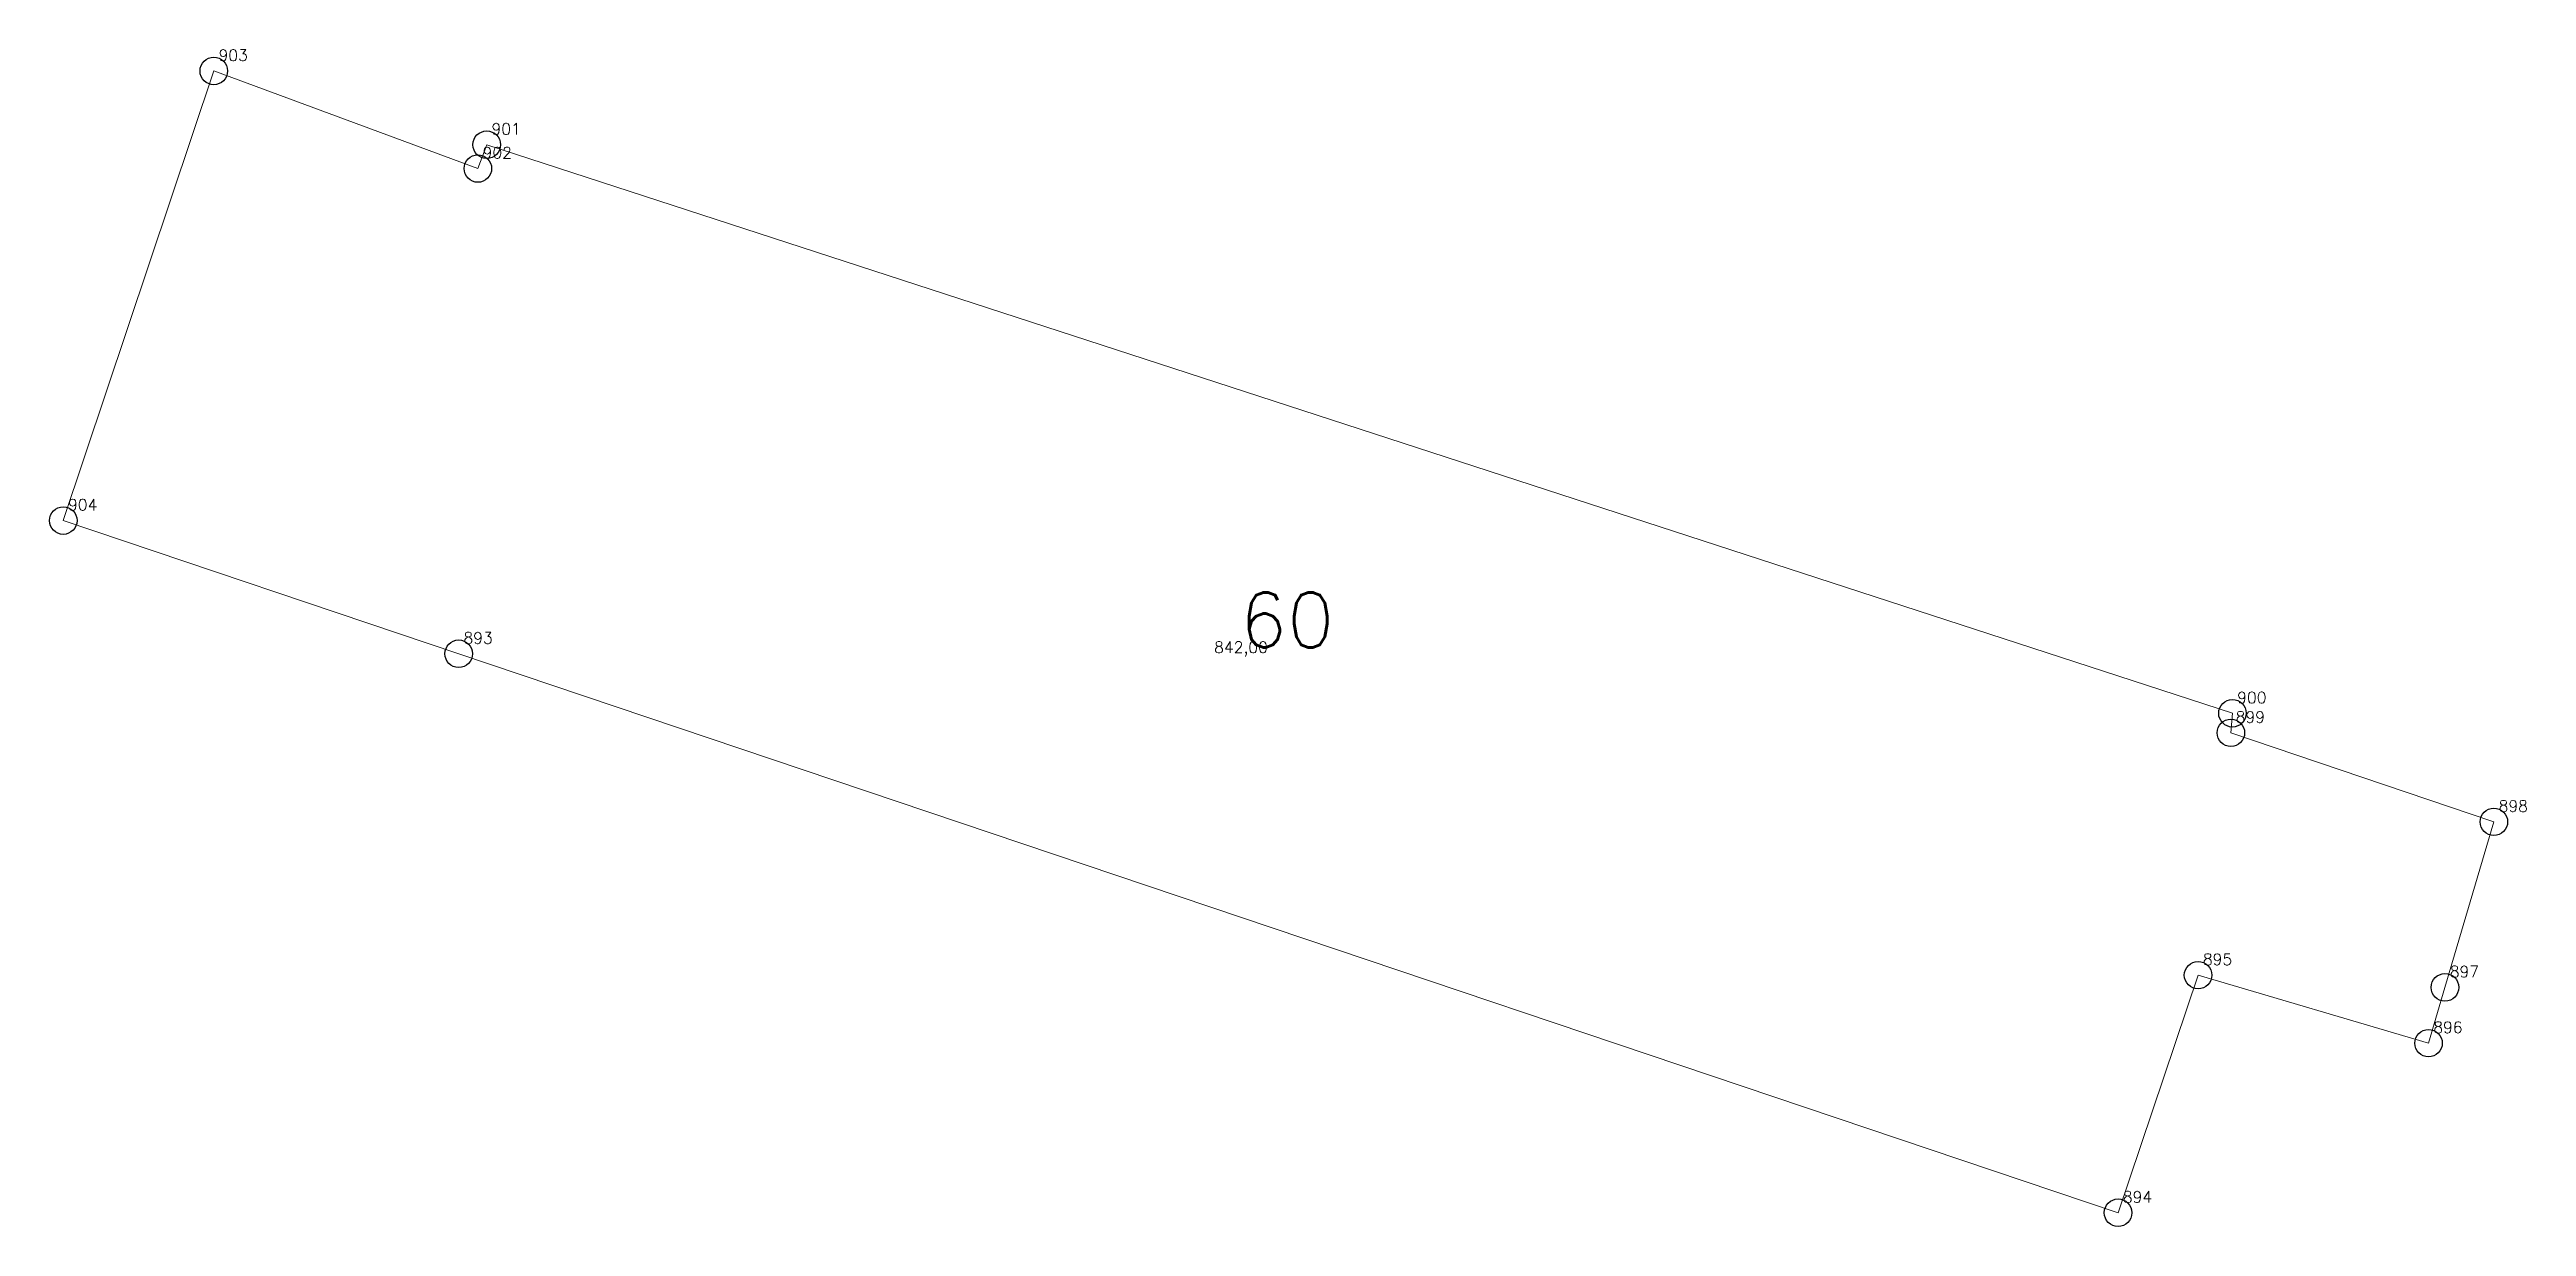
# Model space of a CAD drawing. Extents: x 1390459 to 1399082, y 355064 to 360767.
# Drawn here: x 1396984.6 to 1397052.2, y 359661.9 to 359694.1 of the extents above; entities that cross this region are included whole.
import ezdxf

# ---------------------------------------------------------------- set-up
doc = ezdxf.new("R2010")
doc.units = 0
doc.header["$PDMODE"] = 33
doc.header["$PDSIZE"] = 0.75
doc.layers.add('9 - ценная историческая застройка советский период', color=7, linetype='Continuous')
doc.layers.add('OKN_VALUED_LABELS', color=1, linetype='Continuous')
doc.styles.get("Standard").update_dxf_attribs({"font": 'simplex.shx'})

msp = doc.modelspace()

# ---------------------------------------------------------------- texts
at = {"layer": '9 - ценная историческая застройка советский период', "color": 7}
for s, p in [('903', (1396989.222, 359693.741)), ('901', (1396996.665, 359691.731)), ('902', (1396996.424, 359691.081)), ('904', (1396985.117, 359681.478)), ('893', (1396995.9, 359677.845)), ('842,00', (1397016.374, 359677.592)), ('900', (1397044.275, 359676.221)), ('899', (1397044.233, 359675.687)), ('898', (1397051.405, 359673.259)), ('895', (1397043.339, 359669.078)), ('897', (1397050.072, 359668.745)), ('896', (1397049.623, 359667.223)), ('894', (1397041.155, 359662.598))]:
    msp.add_text(s, height=0.3111, dxfattribs=at).set_placement(p)
at = {"layer": 'OKN_VALUED_LABELS'}
msp.add_text('60', height=1.5, dxfattribs=at).set_placement((1397017.075, 359677.743))

# ---------------------------------------------------------------- linework, layer by layer
at = {"layer": '9 - ценная историческая застройка советский период', "color": 7, "lineweight": 20}
msp.add_lwpolyline([(1396995.771, 359677.571), (1396984.988, 359681.203), (1396989.092, 359693.467), (1396996.295, 359690.806), (1396996.536, 359691.457), (1397044.146, 359675.947), (1397044.104, 359675.413), (1397051.276, 359672.985), (1397049.943, 359668.471), (1397049.494, 359666.948), (1397043.209, 359668.803), (1397041.026, 359662.323), (1396995.771, 359677.571)], close=True, dxfattribs=at)
at = {"layer": '9 - ценная историческая застройка советский период'}
for p in [(1396989.092, 359693.467), (1396996.536, 359691.457), (1396996.295, 359690.806), (1396984.988, 359681.203), (1396995.771, 359677.571), (1397044.146, 359675.947), (1397044.104, 359675.413), (1397051.276, 359672.985), (1397043.209, 359668.803), (1397049.943, 359668.471), (1397049.494, 359666.948), (1397041.026, 359662.323)]:
    msp.add_point(p, dxfattribs=at)

msp.set_redraw_order([(e.dxf.handle, doc.entitydb.next_handle()) for e in msp.query("TEXT MTEXT ATTDEF DIMENSION ARC_DIMENSION")])  # texts and dimensions are drawn at this point

doc.saveas('drawing.dxf')
